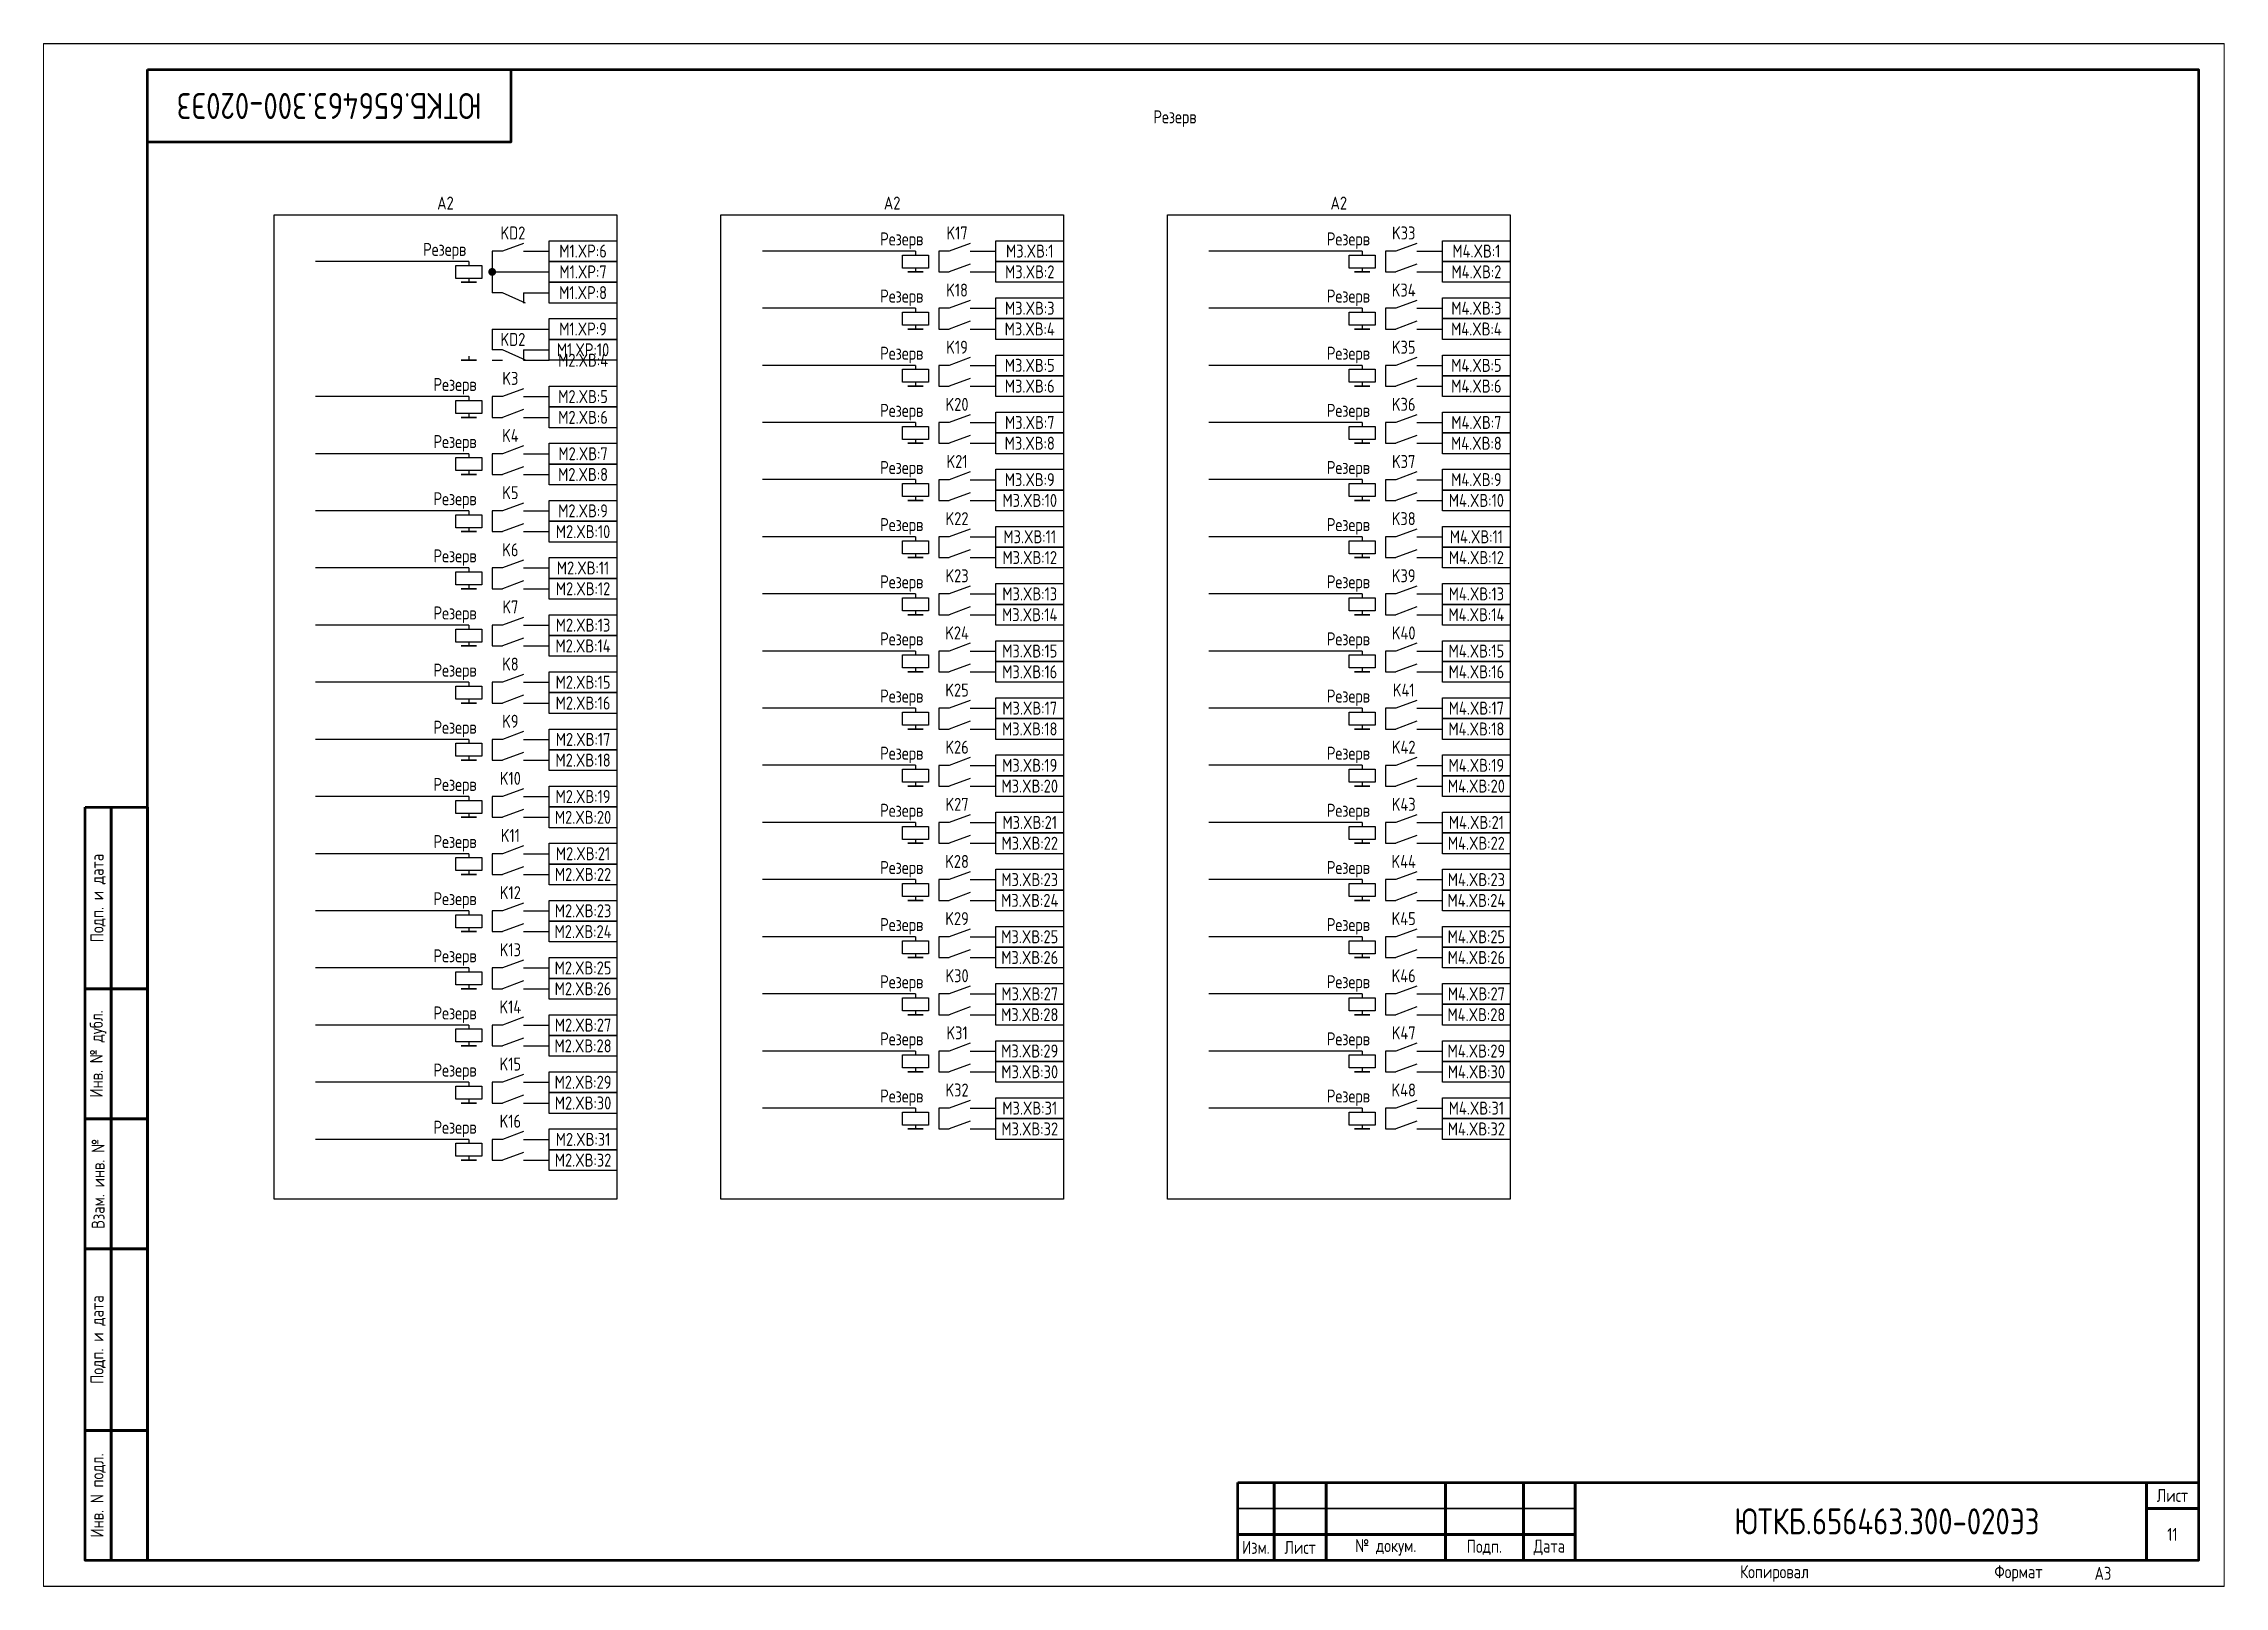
# Paper-space layout 'Лист11' of a CAD drawing. Header units: millimetres, sheet in inches. Extents: x 266.5 to 290, y 96.7 to 113.3.
# The model-space entities are those that its viewports show. They can reach past a viewport. Long polylines and large blocks are cut down to what shows.
import ezdxf

# ---------------------------------------------------------------- set-up
doc = ezdxf.new("R2010")
doc.units = ezdxf.units.MM
doc.styles.add('Gost_type_A', font='GOST_A.TTF')

psp = doc.layouts.new('Лист11')

msp = doc.modelspace()

# ---------------------------------------------------------------- texts
at = {"insert": (4255, 285), "char_height": 5, "width": 70, "attachment_point": 5, "rotation": 180, "style": 'Gost_type_A'}
msp.add_mtext('ЮТКБ.656463.300-020Э3', dxfattribs=at)
at = {"lineweight": 25, "insert": (4417.89, 282.56), "char_height": 2.5, "width": 395, "attachment_point": 5, "line_spacing_factor": 0.9, "style": 'Gost_type_A'}
msp.add_mtext('Резерв', dxfattribs=at)
at = {"char_height": 2.5, "style": 'Gost_type_A'}
for s, insert, width, attachment_point, line_spacing_factor in [('A2', (4277.4, 265.05), 66, 8, 0.9), ('A2', (4363.43, 265.05), 66, 8, 0.9), ('A2', (4449.45, 265.05), 66, 8, 0.9), ('Резерв', (4281.4, 257.05), 37, 6, 0.8)]:
    msp.add_mtext(s, dxfattribs=dict(at, insert=insert, width=width, attachment_point=attachment_point, line_spacing_factor=line_spacing_factor))
at = {"style": 'Gost_type_A'}
for s, insert, char_height, width, attachment_point in [('KD2', (4290.4, 260.55), 2.5, 8, 5), ('Резерв', (4369.43, 259.06), 2.5, 31.0015, 6), ('K17', (4375.93, 260.55), 2.5, 5, 5), ('Резерв', (4455.45, 259.06), 2.5, 31.0015, 6), ('K33', (4461.95, 260.55), 2.5, 5, 5), ('M1.XP:6', (4303.9, 257.06), 2.5, 13, 5), ('M3.XВ:1', (4389.93, 257.06), 2.5, 13, 5), ('M4.XВ:1', (4475.95, 257.06), 2.5, 13, 5), ('M1.XP:7', (4303.9, 253.06), 2.5, 13, 5), ('M3.XВ:2', (4389.93, 253.06), 2.5, 13, 5), ('M4.XВ:2', (4475.95, 253.06), 2.5, 13, 5), ('M1.XP:8', (4303.9, 249.06), 2.5, 13, 5), ('Резерв', (4369.43, 248.06), 2.5, 31.0015, 6), ('K18', (4375.93, 249.55), 2.5, 5, 5), ('Резерв', (4455.45, 248.06), 2.5, 31.0015, 6), ('K34', (4461.95, 249.55), 2.5, 5, 5), ('M3.XВ:3', (4389.93, 246.06), 2.5, 13, 5), ('M4.XВ:3', (4475.95, 246.06), 2.5, 13, 5), ('KD2', (4290.4, 240.05), 2.5, 8, 5), ('M1.XP:9', (4303.9, 242.06), 2.5, 13, 5), ('K19', (4375.93, 238.55), 2.5, 5, 5), ('M3.XВ:4', (4389.93, 242.06), 2.5, 13, 5), ('K35', (4461.95, 238.55), 2.5, 5, 5), ('M4.XВ:4', (4475.95, 242.06), 2.5, 13, 5), ('M1.XP:10', (4303.9, 238.06), 2.5, 13, 5), ('M2.XВ:4', (4303.9, 236.05), 2.5, 13, 5), ('Резерв', (4369.43, 237.06), 2.5, 31.0015, 6), ('M3.XВ:5', (4389.93, 235.06), 2.5, 13, 5), ('Резерв', (4455.45, 237.06), 2.5, 31.0015, 6), ('M4.XВ:5', (4475.95, 235.06), 2.5, 13, 5), ('Резерв', (4283.4, 231.05), 2.5, 31.0015, 6), ('K3', (4289.9, 232.55), 2.5, 5, 5), ('M3.XВ:6', (4389.93, 231.06), 2.5, 13, 5), ('M4.XВ:6', (4475.95, 231.06), 2.5, 13, 5), ('M2.XВ:5', (4303.9, 229.05), 2.5, 13, 5), ('Резерв', (4369.43, 226.06), 2.5, 31.0015, 6), ('K20', (4375.93, 227.55), 2.5, 5, 5), ('Резерв', (4455.45, 226.06), 2.5, 31.0015, 6), ('K36', (4461.95, 227.55), 2.5, 5, 5), ('K4', (4289.9, 221.55), 2.5, 5, 5), ('M2.XВ:6', (4303.9, 225.05), 2.5, 13, 5), ('M3.XВ:7', (4389.93, 224.06), 2.5, 13, 5), ('M4.XВ:7', (4475.95, 224.06), 2.5, 13, 5), ('Резерв', (4283.4, 220.05), 2.5, 31.0015, 6), ('M2.XВ:7', (4303.9, 218.05), 2.5, 13, 5), ('M3.XВ:8', (4389.93, 220.06), 2.5, 13, 5), ('M4.XВ:8', (4475.95, 220.06), 2.5, 13, 5), ('M2.XВ:8', (4303.9, 214.05), 2.5, 13, 5), ('Резерв', (4369.43, 215.06), 2.5, 31.0015, 6), ('K21', (4375.93, 216.55), 2.5, 5, 5), ('M3.XВ:9', (4389.93, 213.06), 2.5, 13, 5), ('Резерв', (4455.45, 215.06), 2.5, 31.0015, 6), ('K37', (4461.95, 216.55), 2.5, 5, 5), ('M4.XВ:9', (4475.95, 213.06), 2.5, 13, 5), ('Резерв', (4283.4, 209.05), 2.5, 31.0015, 6), ('K5', (4289.9, 210.55), 2.5, 5, 5), ('M3.XВ:10', (4389.93, 209.06), 2.5, 13, 5), ('M4.XВ:10', (4475.95, 209.06), 2.5, 13, 5), ('M2.XВ:9', (4303.9, 207.05), 2.5, 13, 5), ('K22', (4375.93, 205.55), 2.5, 5, 5), ('K38', (4461.95, 205.55), 2.5, 5, 5), ('M2.XВ:10', (4303.9, 203.05), 2.5, 13, 5), ('Резерв', (4369.43, 204.06), 2.5, 31.0015, 6), ('M3.XВ:11', (4389.93, 202.06), 2.5, 13, 5), ('Резерв', (4455.45, 204.06), 2.5, 31.0015, 6), ('M4.XВ:11', (4475.95, 202.06), 2.5, 13, 5), ('Резерв', (4283.4, 198.05), 2.5, 31.0015, 6), ('K6', (4289.9, 199.55), 2.5, 5, 5), ('M3.XВ:12', (4389.93, 198.06), 2.5, 13, 5), ('M4.XВ:12', (4475.95, 198.06), 2.5, 13, 5), ('M2.XВ:12', (4303.9, 192.05), 2.5, 13, 5), ('M2.XВ:11', (4303.9, 196.05), 2.5, 13, 5), ('Резерв', (4369.43, 193.06), 2.5, 31.0015, 6), ('K23', (4375.93, 194.55), 2.5, 5, 5), ('Резерв', (4455.45, 193.06), 2.5, 31.0015, 6), ('K39', (4461.95, 194.55), 2.5, 5, 5), ('K7', (4289.9, 188.55), 2.5, 5, 5), ('M3.XВ:13', (4389.93, 191.06), 2.5, 13, 5), ('M4.XВ:13', (4475.95, 191.06), 2.5, 13, 5), ('Резерв', (4283.4, 187.05), 2.5, 31.0015, 6), ('M2.XВ:13', (4303.9, 185.05), 2.5, 13, 5), ('K24', (4375.93, 183.55), 2.5, 5, 5), ('M3.XВ:14', (4389.93, 187.06), 2.5, 13, 5), ('K40', (4461.95, 183.55), 2.5, 5, 5), ('M4.XВ:14', (4475.95, 187.06), 2.5, 13, 5), ('M2.XВ:14', (4303.9, 181.05), 2.5, 13, 5), ('Резерв', (4369.43, 182.06), 2.5, 31.0015, 6), ('M3.XВ:15', (4389.93, 180.06), 2.5, 13, 5), ('Резерв', (4455.45, 182.06), 2.5, 31.0015, 6), ('M4.XВ:15', (4475.95, 180.06), 2.5, 13, 5), ('Резерв', (4283.4, 176.05), 2.5, 31.0015, 6), ('K8', (4289.9, 177.55), 2.5, 5, 5), ('M3.XВ:16', (4389.93, 176.06), 2.5, 13, 5), ('M4.XВ:16', (4475.95, 176.06), 2.5, 13, 5), ('M2.XВ:15', (4303.9, 174.05), 2.5, 13, 5), ('Резерв', (4369.43, 171.06), 2.5, 31.0015, 6), ('K25', (4375.93, 172.55), 2.5, 5, 5), ('Резерв', (4455.45, 171.06), 2.5, 31.0015, 6), ('K41', (4461.95, 172.55), 2.5, 5, 5), ('M2.XВ:16', (4303.9, 170.05), 2.5, 13, 5), ('M3.XВ:17', (4389.93, 169.06), 2.5, 13, 5), ('M4.XВ:17', (4475.95, 169.06), 2.5, 13, 5), ('Резерв', (4283.4, 165.05), 2.5, 31.0015, 6), ('K9', (4289.9, 166.55), 2.5, 5, 5), ('M2.XВ:17', (4303.9, 163.05), 2.5, 13, 5), ('M3.XВ:18', (4389.93, 165.06), 2.5, 13, 5), ('M4.XВ:18', (4475.95, 165.06), 2.5, 13, 5), ('M2.XВ:18', (4303.9, 159.05), 2.5, 13, 5), ('Резерв', (4369.43, 160.06), 2.5, 31.0015, 6), ('K26', (4375.93, 161.55), 2.5, 5, 5), ('Резерв', (4455.45, 160.06), 2.5, 31.0015, 6), ('K42', (4461.95, 161.55), 2.5, 5, 5), ('Резерв', (4283.4, 154.05), 2.5, 31.0015, 6), ('K10', (4289.9, 155.55), 2.5, 5, 5), ('M3.XВ:19', (4389.93, 158.06), 2.5, 13, 5), ('M4.XВ:19', (4475.95, 158.06), 2.5, 13, 5), ('M2.XВ:19', (4303.9, 152.05), 2.5, 13, 5), ('K27', (4375.93, 150.55), 2.5, 5, 5), ('M3.XВ:20', (4389.93, 154.06), 2.5, 13, 5), ('K43', (4461.95, 150.55), 2.5, 5, 5), ('M4.XВ:20', (4475.95, 154.06), 2.5, 13, 5), ('M2.XВ:20', (4303.9, 148.05), 2.5, 13, 5), ('Резерв', (4369.43, 149.06), 2.5, 31.0015, 6), ('M3.XВ:21', (4389.93, 147.06), 2.5, 13, 5), ('Резерв', (4455.45, 149.06), 2.5, 31.0015, 6), ('M4.XВ:21', (4475.95, 147.06), 2.5, 13, 5), ('Резерв', (4283.4, 143.05), 2.5, 31.0015, 6), ('K11', (4289.9, 144.55), 2.5, 5, 5), ('M3.XВ:22', (4389.93, 143.06), 2.5, 13, 5), ('M4.XВ:22', (4475.95, 143.06), 2.5, 13, 5), ('M2.XВ:21', (4303.9, 141.05), 2.5, 13, 5), ('Резерв', (4369.43, 138.06), 2.5, 31.0015, 6), ('K28', (4375.93, 139.55), 2.5, 5, 5), ('Резерв', (4455.45, 138.06), 2.5, 31.0015, 6), ('K44', (4461.95, 139.55), 2.5, 5, 5), ('K12', (4289.9, 133.55), 2.5, 5, 5), ('M2.XВ:22', (4303.9, 137.05), 2.5, 13, 5), ('M3.XВ:23', (4389.93, 136.06), 2.5, 13, 5), ('M4.XВ:23', (4475.95, 136.06), 2.5, 13, 5), ('Резерв', (4283.4, 132.05), 2.5, 31.0015, 6), ('M2.XВ:23', (4303.9, 130.05), 2.5, 13, 5), ('M3.XВ:24', (4389.93, 132.06), 2.5, 13, 5), ('M4.XВ:24', (4475.95, 132.06), 2.5, 13, 5), ('M2.XВ:24', (4303.9, 126.05), 2.5, 13, 5), ('Резерв', (4369.43, 127.06), 2.5, 31.0015, 6), ('K29', (4375.93, 128.55), 2.5, 5, 5), ('M3.XВ:25', (4389.93, 125.06), 2.5, 13, 5), ('Резерв', (4455.45, 127.06), 2.5, 31.0015, 6), ('K45', (4461.95, 128.55), 2.5, 5, 5), ('M4.XВ:25', (4475.95, 125.06), 2.5, 13, 5), ('Резерв', (4283.4, 121.05), 2.5, 31.0015, 6), ('K13', (4289.9, 122.55), 2.5, 5, 5), ('M3.XВ:26', (4389.93, 121.06), 2.5, 13, 5), ('M4.XВ:26', (4475.95, 121.06), 2.5, 13, 5), ('M2.XВ:25', (4303.9, 119.05), 2.5, 13, 5), ('Резерв', (4369.43, 116.06), 2.5, 31.0015, 6), ('K30', (4375.93, 117.55), 2.5, 5, 5), ('Резерв', (4455.45, 116.06), 2.5, 31.0015, 6), ('K46', (4461.95, 117.55), 2.5, 5, 5), ('M2.XВ:26', (4303.9, 115.05), 2.5, 13, 5), ('M3.XВ:27', (4389.93, 114.06), 2.5, 13, 5), ('M4.XВ:27', (4475.95, 114.06), 2.5, 13, 5), ('Резерв', (4283.4, 110.05), 2.5, 31.0015, 6), ('K14', (4289.9, 111.55), 2.5, 5, 5), ('M2.XВ:27', (4303.9, 108.05), 2.5, 13, 5), ('M3.XВ:28', (4389.93, 110.06), 2.5, 13, 5), ('M4.XВ:28', (4475.95, 110.06), 2.5, 13, 5), ('M2.XВ:28', (4303.9, 104.05), 2.5, 13, 5), ('Резерв', (4369.43, 105.06), 2.5, 31.0015, 6), ('K31', (4375.93, 106.55), 2.5, 5, 5), ('Резерв', (4455.45, 105.06), 2.5, 31.0015, 6), ('K47', (4461.95, 106.55), 2.5, 5, 5), ('K15', (4289.9, 100.55), 2.5, 5, 5), ('M3.XВ:29', (4389.93, 103.06), 2.5, 13, 5), ('M4.XВ:29', (4475.95, 103.06), 2.5, 13, 5), ('Резерв', (4283.4, 99.05), 2.5, 31.0015, 6), ('M2.XВ:29', (4303.9, 97.05), 2.5, 13, 5), ('K32', (4375.93, 95.55), 2.5, 5, 5), ('M3.XВ:30', (4389.93, 99.06), 2.5, 13, 5), ('K48', (4461.95, 95.55), 2.5, 5, 5), ('M4.XВ:30', (4475.95, 99.06), 2.5, 13, 5), ('M2.XВ:30', (4303.9, 93.05), 2.5, 13, 5), ('Резерв', (4369.43, 94.06), 2.5, 31.0015, 6), ('M3.XВ:31', (4389.93, 92.06), 2.5, 13, 5), ('Резерв', (4455.45, 94.06), 2.5, 31.0015, 6), ('M4.XВ:31', (4475.95, 92.06), 2.5, 13, 5), ('Резерв', (4283.4, 88.05), 2.5, 31.0015, 6), ('K16', (4289.9, 89.55), 2.5, 5, 5), ('M3.XВ:32', (4389.93, 88.06), 2.5, 13, 5), ('M4.XВ:32', (4475.95, 88.06), 2.5, 13, 5), ('M2.XВ:31', (4303.9, 86.05), 2.5, 13, 5), ('M2.XВ:32', (4303.9, 82.05), 2.5, 13, 5), ('ЮТКБ.656463.300-020Э3', (4555, 12.5), 5, 120, 5), ('11', (4610, 10), 2.5, 10, 5), ('A3', (4595, 2.5), 2.5, 20, 4)]:
    msp.add_mtext(s, dxfattribs=dict(at, insert=insert, char_height=char_height, width=width, attachment_point=attachment_point))

# ---------------------------------------------------------------- blocks, each defined once
blk = doc.blocks.new('Формат_А3')
blk.add_lwpolyline([(-420, 297), (0, 297), (0, 0), (-420, 0)], close=True)
at = {"lineweight": 50}
blk.add_lwpolyline([(-400, 292), (-5, 292), (-5, 5), (-400, 5)], close=True, dxfattribs=at)
blk = doc.blocks.new('Штамп левый нижний')
at = {"lineweight": 50}
for points in [[(-12, 145), (-7, 145), (-7, 110), (-12, 110)], [(-7, 145), (0, 145), (0, 110), (-7, 110)], [(-12, 110), (-7, 110), (-7, 85), (-12, 85)], [(-7, 110), (0, 110), (0, 85), (-7, 85)], [(-12, 85), (-7, 85), (-7, 60), (-12, 60)], [(-7, 85), (0, 85), (0, 60), (-7, 60)], [(-12, 60), (-7, 60), (-7, 25), (-12, 25)], [(-7, 60), (0, 60), (0, 25), (-7, 25)], [(-12, 25), (-7, 25), (-7, 0), (-12, 0)], [(-7, 25), (0, 25), (0, 0), (-7, 0)]]:
    blk.add_lwpolyline(points, close=True, dxfattribs=at)
at = {"char_height": 2.5, "attachment_point": 5, "rotation": 90, "style": 'Gost_type_A'}
for s, insert, width in [('Подп. и дата', (-9.5, 127.5), 35), ('Инв. № дубл.', (-9.5, 97.5), 25), ('Взам. инв. №', (-9.5, 72.5), 25), ('Подп. и дата', (-9.5, 42.5), 35), ('Инв. N подл.', (-9.5, 12.5), 25)]:
    blk.add_mtext(s, dxfattribs=dict(at, insert=insert, width=width))
blk = doc.blocks.new('Штамп малый нижний')
at = {"lineweight": 50}
for points in [[(-185, 15), (-178, 15), (-178, 5), (-185, 5)], [(-178, 15), (-168, 15), (-168, 5), (-178, 5)], [(-168, 15), (-145, 15), (-145, 5), (-168, 5)], [(-145, 15), (-130, 15), (-130, 5), (-145, 5)], [(-130, 15), (-120, 15), (-120, 5), (-130, 5)], [(-120, 15), (-10, 15), (-10, 0), (-120, 0)], [(-10, 15), (0, 15), (0, 10), (-10, 10)], [(-10, 10), (0, 10), (0, 0), (-10, 0)], [(-185, 5), (-178, 5), (-178, 0), (-185, 0)], [(-178, 5), (-168, 5), (-168, 0), (-178, 0)], [(-168, 5), (-145, 5), (-145, 0), (-168, 0)], [(-145, 5), (-130, 5), (-130, 0), (-145, 0)], [(-130, 5), (-120, 5), (-120, 0), (-130, 0)]]:
    blk.add_lwpolyline(points, close=True, dxfattribs=at)
for points in [[(-185, 15), (-178, 15), (-178, 10), (-185, 10)], [(-178, 15), (-168, 15), (-168, 10), (-178, 10)], [(-168, 15), (-145, 15), (-145, 10), (-168, 10)], [(-145, 15), (-130, 15), (-130, 10), (-145, 10)], [(-130, 15), (-120, 15), (-120, 10), (-130, 10)], [(-185, 10), (-178, 10), (-178, 5), (-185, 5)], [(-178, 10), (-168, 10), (-168, 5), (-178, 5)], [(-168, 10), (-145, 10), (-145, 5), (-168, 5)], [(-145, 10), (-130, 10), (-130, 5), (-145, 5)], [(-130, 10), (-120, 10), (-120, 5), (-130, 5)]]:
    blk.add_lwpolyline(points, close=True)
at = {"char_height": 2.5, "style": 'Gost_type_A'}
for s, insert, width, attachment_point in [('Лист', (-5, 12.5), 10, 5), ('Изм.', (-181.5, 2.5), 7, 5), ('Лист', (-173, 2.5), 10, 5), ('№ докум.', (-156.5, 2.5), 23, 5), ('Подп.', (-137.5, 2.5), 15, 5), ('Дата', (-125, 2.5), 10, 5), ('Копировал', (-75, -2.53), 13.1202, 6), ('Формат', (-30, -2.53), 13.1202, 6)]:
    blk.add_mtext(s, dxfattribs=dict(at, insert=insert, width=width, attachment_point=attachment_point))
blk = doc.blocks.new('Штамп угловой верхний')
at = {"lineweight": 50}
blk.add_lwpolyline([(0, 0), (70, 0), (70, -14), (0, -14)], close=True, dxfattribs=at)
blk = doc.blocks.new('POINT')
at = {"const_width": 0.75}
blk.add_lwpolyline([(-0.375, 0, 1), (0.375, 0, 1)], format="xyb", close=True, dxfattribs=at)

# ---------------------------------------------------------------- linework, layer by layer
at = {"ltscale": 1.08}
for p, q in [((4288.4, 257.05), (4286.4, 257.05)), ((4286.4, 257.05), (4286.4, 249.05)), ((4292.4, 257.05), (4297.4, 257.05)), ((4374.43, 257.05), (4372.43, 257.05)), ((4372.43, 257.05), (4372.43, 253.05)), ((4378.43, 257.05), (4383.43, 257.05)), ((4460.45, 257.05), (4458.45, 257.05)), ((4458.45, 257.05), (4458.45, 253.05)), ((4464.45, 257.05), (4469.45, 257.05)), ((4286.4, 253.05), (4297.4, 253.05)), ((4372.43, 253.05), (4374.43, 253.05)), ((4378.43, 253.05), (4383.43, 253.05)), ((4458.45, 253.05), (4460.45, 253.05)), ((4464.45, 253.05), (4469.45, 253.05)), ((4288.4, 249.05), (4286.4, 249.05)), ((4292.4, 249.05), (4297.4, 249.05)), ((4374.43, 246.05), (4372.43, 246.05)), ((4372.43, 246.05), (4372.43, 242.05)), ((4378.43, 246.05), (4383.43, 246.05)), ((4460.45, 246.05), (4458.45, 246.05)), ((4458.45, 246.05), (4458.45, 242.05)), ((4464.45, 246.05), (4469.45, 246.05)), ((4286.4, 242.05), (4297.4, 242.05)), ((4372.43, 242.05), (4374.43, 242.05)), ((4378.43, 242.05), (4383.43, 242.05)), ((4458.45, 242.05), (4460.45, 242.05)), ((4464.45, 242.05), (4469.45, 242.05)), ((4288.4, 238.05), (4286.4, 238.05)), ((4286.4, 236.05), (4288.4, 236.05)), ((4292.4, 238.05), (4297.4, 238.05)), ((4292.4, 236.05), (4297.4, 236.05)), ((4374.43, 235.05), (4372.43, 235.05)), ((4372.43, 235.05), (4372.43, 231.05)), ((4372.43, 231.05), (4374.43, 231.05)), ((4378.43, 235.05), (4383.43, 235.05)), ((4378.43, 231.05), (4383.43, 231.05)), ((4460.45, 235.05), (4458.45, 235.05)), ((4458.45, 235.05), (4458.45, 231.05)), ((4458.45, 231.05), (4460.45, 231.05)), ((4464.45, 235.05), (4469.45, 235.05)), ((4464.45, 231.05), (4469.45, 231.05)), ((4288.4, 229.05), (4286.4, 229.05)), ((4286.4, 229.05), (4286.4, 225.05)), ((4292.4, 229.05), (4297.4, 229.05)), ((4286.4, 225.05), (4288.4, 225.05)), ((4292.4, 225.05), (4297.4, 225.05)), ((4374.43, 224.05), (4372.43, 224.05)), ((4372.43, 224.05), (4372.43, 220.05)), ((4378.43, 224.05), (4383.43, 224.05)), ((4460.45, 224.05), (4458.45, 224.05)), ((4458.45, 224.05), (4458.45, 220.05)), ((4464.45, 224.05), (4469.45, 224.05)), ((4372.43, 220.05), (4374.43, 220.05)), ((4378.43, 220.05), (4383.43, 220.05)), ((4458.45, 220.05), (4460.45, 220.05)), ((4464.45, 220.05), (4469.45, 220.05)), ((4288.4, 218.05), (4286.4, 218.05)), ((4286.4, 218.05), (4286.4, 214.05)), ((4292.4, 218.05), (4297.4, 218.05)), ((4286.4, 214.05), (4288.4, 214.05)), ((4292.4, 214.05), (4297.4, 214.05)), ((4374.43, 213.05), (4372.43, 213.05)), ((4372.43, 213.05), (4372.43, 209.05)), ((4378.43, 213.05), (4383.43, 213.05)), ((4460.45, 213.05), (4458.45, 213.05)), ((4458.45, 213.05), (4458.45, 209.05)), ((4464.45, 213.05), (4469.45, 213.05)), ((4288.4, 207.05), (4286.4, 207.05)), ((4286.4, 207.05), (4286.4, 203.05)), ((4292.4, 207.05), (4297.4, 207.05)), ((4372.43, 209.05), (4374.43, 209.05)), ((4378.43, 209.05), (4383.43, 209.05)), ((4458.45, 209.05), (4460.45, 209.05)), ((4464.45, 209.05), (4469.45, 209.05)), ((4286.4, 203.05), (4288.4, 203.05)), ((4292.4, 203.05), (4297.4, 203.05)), ((4374.43, 202.05), (4372.43, 202.05)), ((4372.43, 202.05), (4372.43, 198.05)), ((4378.43, 202.05), (4383.43, 202.05)), ((4460.45, 202.05), (4458.45, 202.05)), ((4458.45, 202.05), (4458.45, 198.05)), ((4464.45, 202.05), (4469.45, 202.05)), ((4372.43, 198.05), (4374.43, 198.05)), ((4378.43, 198.05), (4383.43, 198.05)), ((4458.45, 198.05), (4460.45, 198.05)), ((4464.45, 198.05), (4469.45, 198.05)), ((4288.4, 196.05), (4286.4, 196.05)), ((4286.4, 196.05), (4286.4, 192.05)), ((4292.4, 196.05), (4297.4, 196.05)), ((4286.4, 192.05), (4288.4, 192.05)), ((4292.4, 192.05), (4297.4, 192.05)), ((4374.43, 191.05), (4372.43, 191.05)), ((4372.43, 191.05), (4372.43, 187.05)), ((4378.43, 191.05), (4383.43, 191.05)), ((4460.45, 191.05), (4458.45, 191.05)), ((4458.45, 191.05), (4458.45, 187.05)), ((4464.45, 191.05), (4469.45, 191.05)), ((4288.4, 185.05), (4286.4, 185.05)), ((4286.4, 185.05), (4286.4, 181.05)), ((4292.4, 185.05), (4297.4, 185.05)), ((4372.43, 187.05), (4374.43, 187.05)), ((4378.43, 187.05), (4383.43, 187.05)), ((4458.45, 187.05), (4460.45, 187.05)), ((4464.45, 187.05), (4469.45, 187.05)), ((4286.4, 181.05), (4288.4, 181.05)), ((4292.4, 181.05), (4297.4, 181.05)), ((4374.43, 180.05), (4372.43, 180.05)), ((4372.43, 180.05), (4372.43, 176.05)), ((4378.43, 180.05), (4383.43, 180.05)), ((4460.45, 180.05), (4458.45, 180.05)), ((4458.45, 180.05), (4458.45, 176.05)), ((4464.45, 180.05), (4469.45, 180.05)), ((4288.4, 174.05), (4286.4, 174.05)), ((4286.4, 174.05), (4286.4, 170.05)), ((4292.4, 174.05), (4297.4, 174.05)), ((4372.43, 176.05), (4374.43, 176.05)), ((4378.43, 176.05), (4383.43, 176.05)), ((4458.45, 176.05), (4460.45, 176.05)), ((4464.45, 176.05), (4469.45, 176.05)), ((4286.4, 170.05), (4288.4, 170.05)), ((4292.4, 170.05), (4297.4, 170.05)), ((4374.43, 169.05), (4372.43, 169.05)), ((4372.43, 169.05), (4372.43, 165.05)), ((4378.43, 169.05), (4383.43, 169.05)), ((4460.45, 169.05), (4458.45, 169.05)), ((4458.45, 169.05), (4458.45, 165.05)), ((4464.45, 169.05), (4469.45, 169.05)), ((4372.43, 165.05), (4374.43, 165.05)), ((4378.43, 165.05), (4383.43, 165.05)), ((4458.45, 165.05), (4460.45, 165.05)), ((4464.45, 165.05), (4469.45, 165.05)), ((4288.4, 163.05), (4286.4, 163.05)), ((4286.4, 163.05), (4286.4, 159.05)), ((4292.4, 163.05), (4297.4, 163.05)), ((4286.4, 159.05), (4288.4, 159.05)), ((4292.4, 159.05), (4297.4, 159.05)), ((4374.43, 158.05), (4372.43, 158.05)), ((4372.43, 158.05), (4372.43, 154.05)), ((4378.43, 158.05), (4383.43, 158.05)), ((4460.45, 158.05), (4458.45, 158.05)), ((4458.45, 158.05), (4458.45, 154.05)), ((4464.45, 158.05), (4469.45, 158.05)), ((4288.4, 152.05), (4286.4, 152.05)), ((4286.4, 152.05), (4286.4, 148.05)), ((4292.4, 152.05), (4297.4, 152.05)), ((4372.43, 154.05), (4374.43, 154.05)), ((4378.43, 154.05), (4383.43, 154.05)), ((4458.45, 154.05), (4460.45, 154.05)), ((4464.45, 154.05), (4469.45, 154.05)), ((4286.4, 148.05), (4288.4, 148.05)), ((4292.4, 148.05), (4297.4, 148.05)), ((4374.43, 147.05), (4372.43, 147.05)), ((4372.43, 147.05), (4372.43, 143.05)), ((4378.43, 147.05), (4383.43, 147.05)), ((4460.45, 147.05), (4458.45, 147.05)), ((4458.45, 147.05), (4458.45, 143.05)), ((4464.45, 147.05), (4469.45, 147.05)), ((4372.43, 143.05), (4374.43, 143.05)), ((4378.43, 143.05), (4383.43, 143.05)), ((4458.45, 143.05), (4460.45, 143.05)), ((4464.45, 143.05), (4469.45, 143.05)), ((4288.4, 141.05), (4286.4, 141.05)), ((4286.4, 141.05), (4286.4, 137.05)), ((4292.4, 141.05), (4297.4, 141.05)), ((4286.4, 137.05), (4288.4, 137.05)), ((4292.4, 137.05), (4297.4, 137.05)), ((4374.43, 136.05), (4372.43, 136.05)), ((4372.43, 136.05), (4372.43, 132.05)), ((4378.43, 136.05), (4383.43, 136.05)), ((4460.45, 136.05), (4458.45, 136.05)), ((4458.45, 136.05), (4458.45, 132.05)), ((4464.45, 136.05), (4469.45, 136.05)), ((4372.43, 132.05), (4374.43, 132.05)), ((4378.43, 132.05), (4383.43, 132.05)), ((4458.45, 132.05), (4460.45, 132.05)), ((4464.45, 132.05), (4469.45, 132.05)), ((4288.4, 130.05), (4286.4, 130.05)), ((4286.4, 130.05), (4286.4, 126.05)), ((4286.4, 126.05), (4288.4, 126.05)), ((4292.4, 130.05), (4297.4, 130.05)), ((4292.4, 126.05), (4297.4, 126.05)), ((4374.43, 125.05), (4372.43, 125.05)), ((4372.43, 125.05), (4372.43, 121.05)), ((4378.43, 125.05), (4383.43, 125.05)), ((4460.45, 125.05), (4458.45, 125.05)), ((4458.45, 125.05), (4458.45, 121.05)), ((4464.45, 125.05), (4469.45, 125.05)), ((4288.4, 119.05), (4286.4, 119.05)), ((4286.4, 119.05), (4286.4, 115.05)), ((4292.4, 119.05), (4297.4, 119.05)), ((4372.43, 121.05), (4374.43, 121.05)), ((4378.43, 121.05), (4383.43, 121.05)), ((4458.45, 121.05), (4460.45, 121.05)), ((4464.45, 121.05), (4469.45, 121.05)), ((4286.4, 115.05), (4288.4, 115.05)), ((4292.4, 115.05), (4297.4, 115.05)), ((4374.43, 114.05), (4372.43, 114.05)), ((4372.43, 114.05), (4372.43, 110.05)), ((4378.43, 114.05), (4383.43, 114.05)), ((4460.45, 114.05), (4458.45, 114.05)), ((4458.45, 114.05), (4458.45, 110.05)), ((4464.45, 114.05), (4469.45, 114.05)), ((4372.43, 110.05), (4374.43, 110.05)), ((4378.43, 110.05), (4383.43, 110.05)), ((4458.45, 110.05), (4460.45, 110.05)), ((4464.45, 110.05), (4469.45, 110.05)), ((4288.4, 108.05), (4286.4, 108.05)), ((4286.4, 108.05), (4286.4, 104.05)), ((4292.4, 108.05), (4297.4, 108.05)), ((4286.4, 104.05), (4288.4, 104.05)), ((4292.4, 104.05), (4297.4, 104.05)), ((4374.43, 103.05), (4372.43, 103.05)), ((4372.43, 103.05), (4372.43, 99.05)), ((4378.43, 103.05), (4383.43, 103.05)), ((4460.45, 103.05), (4458.45, 103.05)), ((4458.45, 103.05), (4458.45, 99.05)), ((4464.45, 103.05), (4469.45, 103.05)), ((4288.4, 97.05), (4286.4, 97.05)), ((4286.4, 97.05), (4286.4, 93.05)), ((4292.4, 97.05), (4297.4, 97.05)), ((4372.43, 99.05), (4374.43, 99.05)), ((4378.43, 99.05), (4383.43, 99.05)), ((4458.45, 99.05), (4460.45, 99.05)), ((4464.45, 99.05), (4469.45, 99.05)), ((4286.4, 93.05), (4288.4, 93.05)), ((4292.4, 93.05), (4297.4, 93.05)), ((4374.43, 92.05), (4372.43, 92.05)), ((4372.43, 92.05), (4372.43, 88.05)), ((4378.43, 92.05), (4383.43, 92.05)), ((4460.45, 92.05), (4458.45, 92.05)), ((4458.45, 92.05), (4458.45, 88.05)), ((4464.45, 92.05), (4469.45, 92.05)), ((4288.4, 86.05), (4286.4, 86.05)), ((4286.4, 86.05), (4286.4, 82.05)), ((4292.4, 86.05), (4297.4, 86.05)), ((4372.43, 88.05), (4374.43, 88.05)), ((4378.43, 88.05), (4383.43, 88.05)), ((4458.45, 88.05), (4460.45, 88.05)), ((4464.45, 88.05), (4469.45, 88.05)), ((4286.4, 82.05), (4288.4, 82.05)), ((4292.4, 82.05), (4297.4, 82.05))]:
    msp.add_line(p, q, dxfattribs=at)
at = {"ltscale": 4.32}
for p, q in [((4292.4, 258.55), (4288.4, 257.05)), ((4378.43, 258.55), (4374.43, 257.05)), ((4464.45, 258.55), (4460.45, 257.05)), ((4378.43, 254.55), (4374.43, 253.05)), ((4464.45, 254.55), (4460.45, 253.05)), ((4292.79, 247.06), (4288.4, 249.05)), ((4378.43, 247.55), (4374.43, 246.05)), ((4464.45, 247.55), (4460.45, 246.05)), ((4378.43, 243.55), (4374.43, 242.05)), ((4464.45, 243.55), (4460.45, 242.05)), ((4292.79, 236.06), (4288.4, 238.05)), ((4378.43, 236.55), (4374.43, 235.05)), ((4464.45, 236.55), (4460.45, 235.05)), ((4378.43, 232.55), (4374.43, 231.05)), ((4464.45, 232.55), (4460.45, 231.05)), ((4292.4, 230.55), (4288.4, 229.05)), ((4292.4, 226.55), (4288.4, 225.05)), ((4378.43, 225.55), (4374.43, 224.05)), ((4464.45, 225.55), (4460.45, 224.05)), ((4292.4, 219.55), (4288.4, 218.05)), ((4378.43, 221.55), (4374.43, 220.05)), ((4464.45, 221.55), (4460.45, 220.05)), ((4292.4, 215.55), (4288.4, 214.05)), ((4378.43, 214.55), (4374.43, 213.05)), ((4464.45, 214.55), (4460.45, 213.05)), ((4378.43, 210.55), (4374.43, 209.05)), ((4464.45, 210.55), (4460.45, 209.05)), ((4292.4, 208.55), (4288.4, 207.05)), ((4292.4, 204.55), (4288.4, 203.05)), ((4378.43, 203.55), (4374.43, 202.05)), ((4464.45, 203.55), (4460.45, 202.05)), ((4292.4, 197.55), (4288.4, 196.05)), ((4378.43, 199.55), (4374.43, 198.05)), ((4464.45, 199.55), (4460.45, 198.05)), ((4292.4, 193.55), (4288.4, 192.05)), ((4378.43, 192.55), (4374.43, 191.05)), ((4464.45, 192.55), (4460.45, 191.05)), ((4292.4, 186.55), (4288.4, 185.05)), ((4378.43, 188.55), (4374.43, 187.05)), ((4464.45, 188.55), (4460.45, 187.05)), ((4292.4, 182.55), (4288.4, 181.05)), ((4378.43, 181.55), (4374.43, 180.05)), ((4464.45, 181.55), (4460.45, 180.05)), ((4378.43, 177.55), (4374.43, 176.05)), ((4464.45, 177.55), (4460.45, 176.05)), ((4292.4, 175.55), (4288.4, 174.05)), ((4292.4, 171.55), (4288.4, 170.05)), ((4378.43, 170.55), (4374.43, 169.05)), ((4464.45, 170.55), (4460.45, 169.05)), ((4292.4, 164.55), (4288.4, 163.05)), ((4378.43, 166.55), (4374.43, 165.05)), ((4464.45, 166.55), (4460.45, 165.05)), ((4292.4, 160.55), (4288.4, 159.05)), ((4378.43, 159.55), (4374.43, 158.05)), ((4378.43, 155.55), (4374.43, 154.05)), ((4464.45, 159.55), (4460.45, 158.05)), ((4464.45, 155.55), (4460.45, 154.05)), ((4292.4, 153.55), (4288.4, 152.05)), ((4292.4, 149.55), (4288.4, 148.05)), ((4378.43, 148.55), (4374.43, 147.05)), ((4464.45, 148.55), (4460.45, 147.05)), ((4378.43, 144.55), (4374.43, 143.05)), ((4464.45, 144.55), (4460.45, 143.05)), ((4292.4, 142.55), (4288.4, 141.05)), ((4292.4, 138.55), (4288.4, 137.05)), ((4378.43, 137.55), (4374.43, 136.05)), ((4464.45, 137.55), (4460.45, 136.05)), ((4292.4, 131.55), (4288.4, 130.05)), ((4378.43, 133.55), (4374.43, 132.05)), ((4464.45, 133.55), (4460.45, 132.05)), ((4292.4, 127.55), (4288.4, 126.05)), ((4378.43, 126.55), (4374.43, 125.05)), ((4464.45, 126.55), (4460.45, 125.05)), ((4378.43, 122.55), (4374.43, 121.05)), ((4464.45, 122.55), (4460.45, 121.05)), ((4292.4, 120.55), (4288.4, 119.05)), ((4292.4, 116.55), (4288.4, 115.05)), ((4378.43, 115.55), (4374.43, 114.05)), ((4464.45, 115.55), (4460.45, 114.05)), ((4292.4, 109.55), (4288.4, 108.05)), ((4378.43, 111.55), (4374.43, 110.05)), ((4464.45, 111.55), (4460.45, 110.05)), ((4292.4, 105.55), (4288.4, 104.05)), ((4378.43, 104.55), (4374.43, 103.05)), ((4464.45, 104.55), (4460.45, 103.05)), ((4292.4, 98.55), (4288.4, 97.05)), ((4378.43, 100.55), (4374.43, 99.05)), ((4464.45, 100.55), (4460.45, 99.05)), ((4292.4, 94.55), (4288.4, 93.05)), ((4378.43, 93.55), (4374.43, 92.05)), ((4464.45, 93.55), (4460.45, 92.05)), ((4378.43, 89.55), (4374.43, 88.05)), ((4464.45, 89.55), (4460.45, 88.05)), ((4292.4, 87.55), (4288.4, 86.05)), ((4292.4, 83.55), (4288.4, 82.05))]:
    msp.add_line(p, q, dxfattribs=at)
for p, q in [((4367.93, 257.06), (4338.43, 257.06)), ((4367.93, 257.06), (4367.93, 256.3)), ((4453.95, 257.06), (4424.45, 257.06)), ((4453.95, 257.06), (4453.95, 256.3)), ((4281.9, 255.06), (4252.4, 255.06)), ((4281.9, 255.06), (4281.9, 254.3)), ((4367.93, 253.8), (4367.93, 253.05)), ((4453.95, 253.8), (4453.95, 253.05)), ((4281.9, 251.8), (4281.9, 251.05)), ((4292.4, 249.05), (4292.4, 247.05)), ((4367.93, 246.06), (4338.43, 246.06)), ((4367.93, 246.06), (4367.93, 245.3)), ((4453.95, 246.06), (4424.45, 246.06)), ((4453.95, 246.06), (4453.95, 245.3)), ((4286.4, 242.05), (4286.4, 238.05)), ((4367.93, 242.8), (4367.93, 242.05)), ((4453.95, 242.8), (4453.95, 242.05)), ((4281.9, 236.8), (4281.9, 236.05)), ((4292.4, 238.05), (4292.4, 236.05)), ((4367.93, 235.06), (4338.43, 235.06)), ((4367.93, 235.06), (4367.93, 234.3)), ((4367.93, 231.8), (4367.93, 231.05)), ((4453.95, 235.06), (4424.45, 235.06)), ((4453.95, 235.06), (4453.95, 234.3)), ((4453.95, 231.8), (4453.95, 231.05)), ((4281.9, 229.05), (4252.4, 229.05)), ((4281.9, 229.05), (4281.9, 228.3)), ((4281.9, 225.8), (4281.9, 225.05)), ((4367.93, 224.06), (4338.43, 224.06)), ((4367.93, 224.06), (4367.93, 223.3)), ((4453.95, 224.06), (4424.45, 224.06)), ((4453.95, 224.06), (4453.95, 223.3)), ((4367.93, 220.8), (4367.93, 220.05)), ((4453.95, 220.8), (4453.95, 220.05)), ((4281.9, 218.05), (4252.4, 218.05)), ((4281.9, 218.05), (4281.9, 217.3)), ((4281.9, 214.8), (4281.9, 214.05)), ((4367.93, 213.06), (4338.43, 213.06)), ((4367.93, 213.06), (4367.93, 212.3)), ((4453.95, 213.06), (4424.45, 213.06)), ((4453.95, 213.06), (4453.95, 212.3)), ((4281.9, 207.05), (4252.4, 207.05)), ((4281.9, 207.05), (4281.9, 206.3)), ((4367.93, 209.8), (4367.93, 209.05)), ((4453.95, 209.8), (4453.95, 209.05)), ((4281.9, 203.8), (4281.9, 203.05)), ((4367.93, 202.06), (4338.43, 202.06)), ((4367.93, 202.06), (4367.93, 201.3)), ((4453.95, 202.06), (4424.45, 202.06)), ((4453.95, 202.06), (4453.95, 201.3)), ((4367.93, 198.8), (4367.93, 198.05)), ((4453.95, 198.8), (4453.95, 198.05)), ((4281.9, 196.05), (4252.4, 196.05)), ((4281.9, 196.05), (4281.9, 195.3)), ((4281.9, 192.8), (4281.9, 192.05)), ((4367.93, 191.06), (4338.43, 191.06)), ((4367.93, 191.06), (4367.93, 190.3)), ((4453.95, 191.06), (4424.45, 191.06)), ((4453.95, 191.06), (4453.95, 190.3)), ((4281.9, 185.05), (4252.4, 185.05)), ((4281.9, 185.05), (4281.9, 184.3)), ((4367.93, 187.8), (4367.93, 187.05)), ((4453.95, 187.8), (4453.95, 187.05)), ((4281.9, 181.8), (4281.9, 181.05)), ((4367.93, 180.06), (4338.43, 180.06)), ((4367.93, 180.06), (4367.93, 179.3)), ((4367.93, 176.8), (4367.93, 176.05)), ((4453.95, 180.06), (4424.45, 180.06)), ((4453.95, 180.06), (4453.95, 179.3)), ((4453.95, 176.8), (4453.95, 176.05)), ((4281.9, 174.05), (4252.4, 174.05)), ((4281.9, 174.05), (4281.9, 173.3)), ((4281.9, 170.8), (4281.9, 170.05)), ((4367.93, 169.06), (4338.43, 169.06)), ((4367.93, 169.06), (4367.93, 168.3)), ((4453.95, 169.06), (4424.45, 169.06)), ((4453.95, 169.06), (4453.95, 168.3)), ((4367.93, 165.8), (4367.93, 165.05)), ((4453.95, 165.8), (4453.95, 165.05)), ((4281.9, 163.05), (4252.4, 163.05)), ((4281.9, 163.05), (4281.9, 162.3)), ((4281.9, 159.8), (4281.9, 159.05)), ((4367.93, 158.06), (4338.43, 158.06)), ((4367.93, 158.06), (4367.93, 157.3)), ((4453.95, 158.06), (4424.45, 158.06)), ((4453.95, 158.06), (4453.95, 157.3)), ((4281.9, 152.05), (4252.4, 152.05)), ((4281.9, 152.05), (4281.9, 151.3)), ((4367.93, 154.8), (4367.93, 154.05)), ((4453.95, 154.8), (4453.95, 154.05)), ((4281.9, 148.8), (4281.9, 148.05)), ((4367.93, 147.06), (4338.43, 147.06)), ((4367.93, 147.06), (4367.93, 146.3)), ((4453.95, 147.06), (4424.45, 147.06)), ((4453.95, 147.06), (4453.95, 146.3)), ((4367.93, 143.8), (4367.93, 143.05)), ((4453.95, 143.8), (4453.95, 143.05)), ((4281.9, 141.05), (4252.4, 141.05)), ((4281.9, 141.05), (4281.9, 140.3)), ((4281.9, 137.8), (4281.9, 137.05)), ((4367.93, 136.06), (4338.43, 136.06)), ((4367.93, 136.06), (4367.93, 135.3)), ((4453.95, 136.06), (4424.45, 136.06)), ((4453.95, 136.06), (4453.95, 135.3)), ((4367.93, 132.8), (4367.93, 132.05)), ((4453.95, 132.8), (4453.95, 132.05)), ((4281.9, 130.05), (4252.4, 130.05)), ((4281.9, 130.05), (4281.9, 129.3)), ((4281.9, 126.8), (4281.9, 126.05)), ((4367.93, 125.06), (4338.43, 125.06)), ((4367.93, 125.06), (4367.93, 124.3)), ((4367.93, 121.8), (4367.93, 121.05)), ((4453.95, 125.06), (4424.45, 125.06)), ((4453.95, 125.06), (4453.95, 124.3)), ((4453.95, 121.8), (4453.95, 121.05)), ((4281.9, 119.05), (4252.4, 119.05)), ((4281.9, 119.05), (4281.9, 118.3)), ((4281.9, 115.8), (4281.9, 115.05)), ((4367.93, 114.06), (4338.43, 114.06)), ((4367.93, 114.06), (4367.93, 113.3)), ((4453.95, 114.06), (4424.45, 114.06)), ((4453.95, 114.06), (4453.95, 113.3)), ((4367.93, 110.8), (4367.93, 110.05)), ((4453.95, 110.8), (4453.95, 110.05)), ((4281.9, 108.05), (4252.4, 108.05)), ((4281.9, 108.05), (4281.9, 107.3)), ((4281.9, 104.8), (4281.9, 104.05)), ((4367.93, 103.06), (4338.43, 103.06)), ((4367.93, 103.06), (4367.93, 102.3)), ((4453.95, 103.06), (4424.45, 103.06)), ((4453.95, 103.06), (4453.95, 102.3)), ((4281.9, 97.05), (4252.4, 97.05)), ((4281.9, 97.05), (4281.9, 96.3)), ((4367.93, 99.8), (4367.93, 99.05)), ((4453.95, 99.8), (4453.95, 99.05)), ((4281.9, 93.8), (4281.9, 93.05)), ((4367.93, 92.06), (4338.43, 92.06)), ((4367.93, 92.06), (4367.93, 91.3)), ((4367.93, 88.8), (4367.93, 88.05)), ((4453.95, 92.06), (4424.45, 92.06)), ((4453.95, 92.06), (4453.95, 91.3)), ((4453.95, 88.8), (4453.95, 88.05)), ((4281.9, 86.05), (4252.4, 86.05)), ((4281.9, 86.05), (4281.9, 85.3)), ((4281.9, 82.8), (4281.9, 82.05))]:
    msp.add_line(p, q)
for points in [[(4917, 420), (4917, 0), (4620, 0), (4620, 420)], [(4244.4, 264.05), (4310.4, 264.05), (4310.4, 74.53), (4244.4, 74.53)], [(4330.43, 264.05), (4396.43, 264.05), (4396.43, 74.53), (4330.43, 74.53)], [(4416.45, 264.05), (4482.45, 264.05), (4482.45, 74.53), (4416.45, 74.53)], [(4297.4, 259.05), (4310.4, 259.05), (4310.4, 255.05), (4297.4, 255.05)], [(4370.43, 256.3), (4370.43, 253.8), (4365.43, 253.8), (4365.43, 256.3)], [(4383.43, 259.05), (4396.43, 259.05), (4396.43, 255.05), (4383.43, 255.05)], [(4456.45, 256.3), (4456.45, 253.8), (4451.45, 253.8), (4451.45, 256.3)], [(4469.45, 259.05), (4482.45, 259.05), (4482.45, 255.05), (4469.45, 255.05)], [(4284.4, 254.3), (4284.4, 251.8), (4279.4, 251.8), (4279.4, 254.3)], [(4297.4, 255.05), (4310.4, 255.05), (4310.4, 251.05), (4297.4, 251.05)], [(4369.43, 253.05), (4366.43, 253.05)], [(4383.43, 255.05), (4396.43, 255.05), (4396.43, 251.05), (4383.43, 251.05)], [(4455.45, 253.05), (4452.45, 253.05)], [(4469.45, 255.05), (4482.45, 255.05), (4482.45, 251.05), (4469.45, 251.05)], [(4283.4, 251.05), (4280.4, 251.05)], [(4297.4, 251.05), (4310.4, 251.05), (4310.4, 247.05), (4297.4, 247.05)], [(4383.43, 248.05), (4396.43, 248.05), (4396.43, 244.05), (4383.43, 244.05)], [(4469.45, 248.05), (4482.45, 248.05), (4482.45, 244.05), (4469.45, 244.05)], [(4297.4, 244.05), (4310.4, 244.05), (4310.4, 240.05), (4297.4, 240.05)], [(4370.43, 245.3), (4370.43, 242.8), (4365.43, 242.8), (4365.43, 245.3)], [(4383.43, 244.05), (4396.43, 244.05), (4396.43, 240.05), (4383.43, 240.05)], [(4456.45, 245.3), (4456.45, 242.8), (4451.45, 242.8), (4451.45, 245.3)], [(4469.45, 244.05), (4482.45, 244.05), (4482.45, 240.05), (4469.45, 240.05)], [(4297.4, 240.05), (4310.4, 240.05), (4310.4, 236.05), (4297.4, 236.05)], [(4369.43, 242.05), (4366.43, 242.05)], [(4455.45, 242.05), (4452.45, 242.05)], [(4283.4, 236.05), (4280.4, 236.05)], [(4383.43, 237.05), (4396.43, 237.05), (4396.43, 233.05), (4383.43, 233.05)], [(4469.45, 237.05), (4482.45, 237.05), (4482.45, 233.05), (4469.45, 233.05)], [(4297.4, 231.05), (4310.4, 231.05), (4310.4, 227.05), (4297.4, 227.05)], [(4297.4, 231.05), (4310.4, 231.05), (4310.4, 227.05), (4297.4, 227.05)], [(4370.43, 234.3), (4370.43, 231.8), (4365.43, 231.8), (4365.43, 234.3)], [(4369.43, 231.05), (4366.43, 231.05)], [(4383.43, 233.05), (4396.43, 233.05), (4396.43, 229.05), (4383.43, 229.05)], [(4456.45, 234.3), (4456.45, 231.8), (4451.45, 231.8), (4451.45, 234.3)], [(4455.45, 231.05), (4452.45, 231.05)], [(4469.45, 233.05), (4482.45, 233.05), (4482.45, 229.05), (4469.45, 229.05)], [(4284.4, 228.3), (4284.4, 225.8), (4279.4, 225.8), (4279.4, 228.3)], [(4297.4, 227.05), (4310.4, 227.05), (4310.4, 223.05), (4297.4, 223.05)], [(4283.4, 225.05), (4280.4, 225.05)], [(4370.43, 223.3), (4370.43, 220.8), (4365.43, 220.8), (4365.43, 223.3)], [(4383.43, 226.05), (4396.43, 226.05), (4396.43, 222.05), (4383.43, 222.05)], [(4456.45, 223.3), (4456.45, 220.8), (4451.45, 220.8), (4451.45, 223.3)], [(4469.45, 226.05), (4482.45, 226.05), (4482.45, 222.05), (4469.45, 222.05)], [(4297.4, 220.05), (4310.4, 220.05), (4310.4, 216.05), (4297.4, 216.05)], [(4369.43, 220.05), (4366.43, 220.05)], [(4383.43, 222.05), (4396.43, 222.05), (4396.43, 218.05), (4383.43, 218.05)], [(4455.45, 220.05), (4452.45, 220.05)], [(4469.45, 222.05), (4482.45, 222.05), (4482.45, 218.05), (4469.45, 218.05)], [(4284.4, 217.3), (4284.4, 214.8), (4279.4, 214.8), (4279.4, 217.3)], [(4297.4, 216.05), (4310.4, 216.05), (4310.4, 212.05), (4297.4, 212.05)], [(4383.43, 215.05), (4396.43, 215.05), (4396.43, 211.05), (4383.43, 211.05)], [(4469.45, 215.05), (4482.45, 215.05), (4482.45, 211.05), (4469.45, 211.05)], [(4283.4, 214.05), (4280.4, 214.05)], [(4370.43, 212.3), (4370.43, 209.8), (4365.43, 209.8), (4365.43, 212.3)], [(4383.43, 211.05), (4396.43, 211.05), (4396.43, 207.05), (4383.43, 207.05)], [(4456.45, 212.3), (4456.45, 209.8), (4451.45, 209.8), (4451.45, 212.3)], [(4469.45, 211.05), (4482.45, 211.05), (4482.45, 207.05), (4469.45, 207.05)], [(4284.4, 206.3), (4284.4, 203.8), (4279.4, 203.8), (4279.4, 206.3)], [(4297.4, 209.05), (4310.4, 209.05), (4310.4, 205.05), (4297.4, 205.05)], [(4369.43, 209.05), (4366.43, 209.05)], [(4455.45, 209.05), (4452.45, 209.05)], [(4283.4, 203.05), (4280.4, 203.05)], [(4297.4, 205.05), (4310.4, 205.05), (4310.4, 201.05), (4297.4, 201.05)], [(4383.43, 204.05), (4396.43, 204.05), (4396.43, 200.05), (4383.43, 200.05)], [(4469.45, 204.05), (4482.45, 204.05), (4482.45, 200.05), (4469.45, 200.05)], [(4297.4, 198.05), (4310.4, 198.05), (4310.4, 194.05), (4297.4, 194.05)], [(4370.43, 201.3), (4370.43, 198.8), (4365.43, 198.8), (4365.43, 201.3)], [(4369.43, 198.05), (4366.43, 198.05)], [(4383.43, 200.05), (4396.43, 200.05), (4396.43, 196.05), (4383.43, 196.05)], [(4456.45, 201.3), (4456.45, 198.8), (4451.45, 198.8), (4451.45, 201.3)], [(4455.45, 198.05), (4452.45, 198.05)], [(4469.45, 200.05), (4482.45, 200.05), (4482.45, 196.05), (4469.45, 196.05)], [(4284.4, 195.3), (4284.4, 192.8), (4279.4, 192.8), (4279.4, 195.3)], [(4297.4, 194.05), (4310.4, 194.05), (4310.4, 190.05), (4297.4, 190.05)], [(4283.4, 192.05), (4280.4, 192.05)], [(4370.43, 190.3), (4370.43, 187.8), (4365.43, 187.8), (4365.43, 190.3)], [(4383.43, 193.05), (4396.43, 193.05), (4396.43, 189.05), (4383.43, 189.05)], [(4383.43, 189.05), (4396.43, 189.05), (4396.43, 185.05), (4383.43, 185.05)], [(4456.45, 190.3), (4456.45, 187.8), (4451.45, 187.8), (4451.45, 190.3)], [(4469.45, 193.05), (4482.45, 193.05), (4482.45, 189.05), (4469.45, 189.05)], [(4469.45, 189.05), (4482.45, 189.05), (4482.45, 185.05), (4469.45, 185.05)], [(4297.4, 187.05), (4310.4, 187.05), (4310.4, 183.05), (4297.4, 183.05)], [(4369.43, 187.05), (4366.43, 187.05)], [(4455.45, 187.05), (4452.45, 187.05)], [(4284.4, 184.3), (4284.4, 181.8), (4279.4, 181.8), (4279.4, 184.3)], [(4283.4, 181.05), (4280.4, 181.05)], [(4297.4, 183.05), (4310.4, 183.05), (4310.4, 179.05), (4297.4, 179.05)], [(4383.43, 182.05), (4396.43, 182.05), (4396.43, 178.05), (4383.43, 178.05)], [(4469.45, 182.05), (4482.45, 182.05), (4482.45, 178.05), (4469.45, 178.05)], [(4370.43, 179.3), (4370.43, 176.8), (4365.43, 176.8), (4365.43, 179.3)], [(4383.43, 178.05), (4396.43, 178.05), (4396.43, 174.05), (4383.43, 174.05)], [(4456.45, 179.3), (4456.45, 176.8), (4451.45, 176.8), (4451.45, 179.3)], [(4469.45, 178.05), (4482.45, 178.05), (4482.45, 174.05), (4469.45, 174.05)], [(4284.4, 173.3), (4284.4, 170.8), (4279.4, 170.8), (4279.4, 173.3)], [(4297.4, 176.05), (4310.4, 176.05), (4310.4, 172.05), (4297.4, 172.05)], [(4369.43, 176.05), (4366.43, 176.05)], [(4455.45, 176.05), (4452.45, 176.05)], [(4283.4, 170.05), (4280.4, 170.05)], [(4297.4, 172.05), (4310.4, 172.05), (4310.4, 168.05), (4297.4, 168.05)], [(4370.43, 168.3), (4370.43, 165.8), (4365.43, 165.8), (4365.43, 168.3)], [(4383.43, 171.05), (4396.43, 171.05), (4396.43, 167.05), (4383.43, 167.05)], [(4456.45, 168.3), (4456.45, 165.8), (4451.45, 165.8), (4451.45, 168.3)], [(4469.45, 171.05), (4482.45, 171.05), (4482.45, 167.05), (4469.45, 167.05)], [(4297.4, 165.05), (4310.4, 165.05), (4310.4, 161.05), (4297.4, 161.05)], [(4369.43, 165.05), (4366.43, 165.05)], [(4383.43, 167.05), (4396.43, 167.05), (4396.43, 163.05), (4383.43, 163.05)], [(4455.45, 165.05), (4452.45, 165.05)], [(4469.45, 167.05), (4482.45, 167.05), (4482.45, 163.05), (4469.45, 163.05)], [(4284.4, 162.3), (4284.4, 159.8), (4279.4, 159.8), (4279.4, 162.3)], [(4297.4, 161.05), (4310.4, 161.05), (4310.4, 157.05), (4297.4, 157.05)], [(4383.43, 160.05), (4396.43, 160.05), (4396.43, 156.05), (4383.43, 156.05)], [(4469.45, 160.05), (4482.45, 160.05), (4482.45, 156.05), (4469.45, 156.05)], [(4283.4, 159.05), (4280.4, 159.05)], [(4370.43, 157.3), (4370.43, 154.8), (4365.43, 154.8), (4365.43, 157.3)], [(4383.43, 156.05), (4396.43, 156.05), (4396.43, 152.05), (4383.43, 152.05)], [(4456.45, 157.3), (4456.45, 154.8), (4451.45, 154.8), (4451.45, 157.3)], [(4469.45, 156.05), (4482.45, 156.05), (4482.45, 152.05), (4469.45, 152.05)], [(4284.4, 151.3), (4284.4, 148.8), (4279.4, 148.8), (4279.4, 151.3)], [(4297.4, 154.05), (4310.4, 154.05), (4310.4, 150.05), (4297.4, 150.05)], [(4369.43, 154.05), (4366.43, 154.05)], [(4455.45, 154.05), (4452.45, 154.05)], [(4283.4, 148.05), (4280.4, 148.05)], [(4297.4, 150.05), (4310.4, 150.05), (4310.4, 146.05), (4297.4, 146.05)], [(4383.43, 149.05), (4396.43, 149.05), (4396.43, 145.05), (4383.43, 145.05)], [(4469.45, 149.05), (4482.45, 149.05), (4482.45, 145.05), (4469.45, 145.05)], [(4297.4, 143.05), (4310.4, 143.05), (4310.4, 139.05), (4297.4, 139.05)], [(4370.43, 146.3), (4370.43, 143.8), (4365.43, 143.8), (4365.43, 146.3)], [(4369.43, 143.05), (4366.43, 143.05)], [(4383.43, 145.05), (4396.43, 145.05), (4396.43, 141.05), (4383.43, 141.05)], [(4456.45, 146.3), (4456.45, 143.8), (4451.45, 143.8), (4451.45, 146.3)], [(4455.45, 143.05), (4452.45, 143.05)], [(4469.45, 145.05), (4482.45, 145.05), (4482.45, 141.05), (4469.45, 141.05)], [(4284.4, 140.3), (4284.4, 137.8), (4279.4, 137.8), (4279.4, 140.3)], [(4297.4, 139.05), (4310.4, 139.05), (4310.4, 135.05), (4297.4, 135.05)], [(4283.4, 137.05), (4280.4, 137.05)], [(4370.43, 135.3), (4370.43, 132.8), (4365.43, 132.8), (4365.43, 135.3)], [(4383.43, 138.05), (4396.43, 138.05), (4396.43, 134.05), (4383.43, 134.05)], [(4456.45, 135.3), (4456.45, 132.8), (4451.45, 132.8), (4451.45, 135.3)], [(4469.45, 138.05), (4482.45, 138.05), (4482.45, 134.05), (4469.45, 134.05)], [(4297.4, 132.05), (4310.4, 132.05), (4310.4, 128.05), (4297.4, 128.05)], [(4369.43, 132.05), (4366.43, 132.05)], [(4383.43, 134.05), (4396.43, 134.05), (4396.43, 130.05), (4383.43, 130.05)], [(4455.45, 132.05), (4452.45, 132.05)], [(4469.45, 134.05), (4482.45, 134.05), (4482.45, 130.05), (4469.45, 130.05)], [(4284.4, 129.3), (4284.4, 126.8), (4279.4, 126.8), (4279.4, 129.3)], [(4283.4, 126.05), (4280.4, 126.05)], [(4297.4, 128.05), (4310.4, 128.05), (4310.4, 124.05), (4297.4, 124.05)], [(4383.43, 127.05), (4396.43, 127.05), (4396.43, 123.05), (4383.43, 123.05)], [(4469.45, 127.05), (4482.45, 127.05), (4482.45, 123.05), (4469.45, 123.05)], [(4370.43, 124.3), (4370.43, 121.8), (4365.43, 121.8), (4365.43, 124.3)], [(4383.43, 123.05), (4396.43, 123.05), (4396.43, 119.05), (4383.43, 119.05)], [(4456.45, 124.3), (4456.45, 121.8), (4451.45, 121.8), (4451.45, 124.3)], [(4469.45, 123.05), (4482.45, 123.05), (4482.45, 119.05), (4469.45, 119.05)], [(4284.4, 118.3), (4284.4, 115.8), (4279.4, 115.8), (4279.4, 118.3)], [(4297.4, 121.05), (4310.4, 121.05), (4310.4, 117.05), (4297.4, 117.05)], [(4369.43, 121.05), (4366.43, 121.05)], [(4455.45, 121.05), (4452.45, 121.05)], [(4283.4, 115.05), (4280.4, 115.05)], [(4297.4, 117.05), (4310.4, 117.05), (4310.4, 113.05), (4297.4, 113.05)], [(4383.43, 116.05), (4396.43, 116.05), (4396.43, 112.05), (4383.43, 112.05)], [(4469.45, 116.05), (4482.45, 116.05), (4482.45, 112.05), (4469.45, 112.05)], [(4297.4, 110.05), (4310.4, 110.05), (4310.4, 106.05), (4297.4, 106.05)], [(4370.43, 113.3), (4370.43, 110.8), (4365.43, 110.8), (4365.43, 113.3)], [(4369.43, 110.05), (4366.43, 110.05)], [(4383.43, 112.05), (4396.43, 112.05), (4396.43, 108.05), (4383.43, 108.05)], [(4456.45, 113.3), (4456.45, 110.8), (4451.45, 110.8), (4451.45, 113.3)], [(4455.45, 110.05), (4452.45, 110.05)], [(4469.45, 112.05), (4482.45, 112.05), (4482.45, 108.05), (4469.45, 108.05)], [(4284.4, 107.3), (4284.4, 104.8), (4279.4, 104.8), (4279.4, 107.3)], [(4297.4, 106.05), (4310.4, 106.05), (4310.4, 102.05), (4297.4, 102.05)], [(4383.43, 105.05), (4396.43, 105.05), (4396.43, 101.05), (4383.43, 101.05)], [(4469.45, 105.05), (4482.45, 105.05), (4482.45, 101.05), (4469.45, 101.05)], [(4283.4, 104.05), (4280.4, 104.05)], [(4370.43, 102.3), (4370.43, 99.8), (4365.43, 99.8), (4365.43, 102.3)], [(4383.43, 101.05), (4396.43, 101.05), (4396.43, 97.05), (4383.43, 97.05)], [(4456.45, 102.3), (4456.45, 99.8), (4451.45, 99.8), (4451.45, 102.3)], [(4469.45, 101.05), (4482.45, 101.05), (4482.45, 97.05), (4469.45, 97.05)], [(4297.4, 99.05), (4310.4, 99.05), (4310.4, 95.05), (4297.4, 95.05)], [(4369.43, 99.05), (4366.43, 99.05)], [(4455.45, 99.05), (4452.45, 99.05)], [(4284.4, 96.3), (4284.4, 93.8), (4279.4, 93.8), (4279.4, 96.3)], [(4283.4, 93.05), (4280.4, 93.05)], [(4297.4, 95.05), (4310.4, 95.05), (4310.4, 91.05), (4297.4, 91.05)], [(4383.43, 94.05), (4396.43, 94.05), (4396.43, 90.05), (4383.43, 90.05)], [(4469.45, 94.05), (4482.45, 94.05), (4482.45, 90.05), (4469.45, 90.05)], [(4370.43, 91.3), (4370.43, 88.8), (4365.43, 88.8), (4365.43, 91.3)], [(4383.43, 90.05), (4396.43, 90.05), (4396.43, 86.05), (4383.43, 86.05)], [(4456.45, 91.3), (4456.45, 88.8), (4451.45, 88.8), (4451.45, 91.3)], [(4469.45, 90.05), (4482.45, 90.05), (4482.45, 86.05), (4469.45, 86.05)], [(4284.4, 85.3), (4284.4, 82.8), (4279.4, 82.8), (4279.4, 85.3)], [(4297.4, 88.05), (4310.4, 88.05), (4310.4, 84.05), (4297.4, 84.05)], [(4297.4, 84.05), (4310.4, 84.05), (4310.4, 80.05), (4297.4, 80.05)], [(4369.43, 88.05), (4366.43, 88.05)], [(4455.45, 88.05), (4452.45, 88.05)], [(4283.4, 82.05), (4280.4, 82.05)]]:
    msp.add_lwpolyline(points, close=True)

# ---------------------------------------------------------------- block references
at = {"color": 1}
for name, p in [('Формат_А3', (4200, 0)), ('Формат_А3', (4620, 0)), ('Штамп левый нижний', (4220, 5))]:
    msp.add_blockref(name, p, dxfattribs=at)
for name, p in [('Штамп угловой верхний', (4220, 292)), ('POINT', (4286.4, 253.05)), ('Штамп малый нижний', (4615, 5))]:
    msp.add_blockref(name, p)

msp.set_redraw_order([(e.dxf.handle, doc.entitydb.next_handle()) for e in msp.query("TEXT MTEXT ATTDEF DIMENSION ARC_DIMENSION")])  # texts and dimensions are drawn at this point

# ---------------------------------------------------------------- viewports
at = {"layer": '0'}
psp.add_viewport(center=(278.246, 105.008), size=(23.589, 16.681), view_center_point=(4410, 148.5), view_height=297, dxfattribs=at)

doc.saveas('drawing.dxf')
